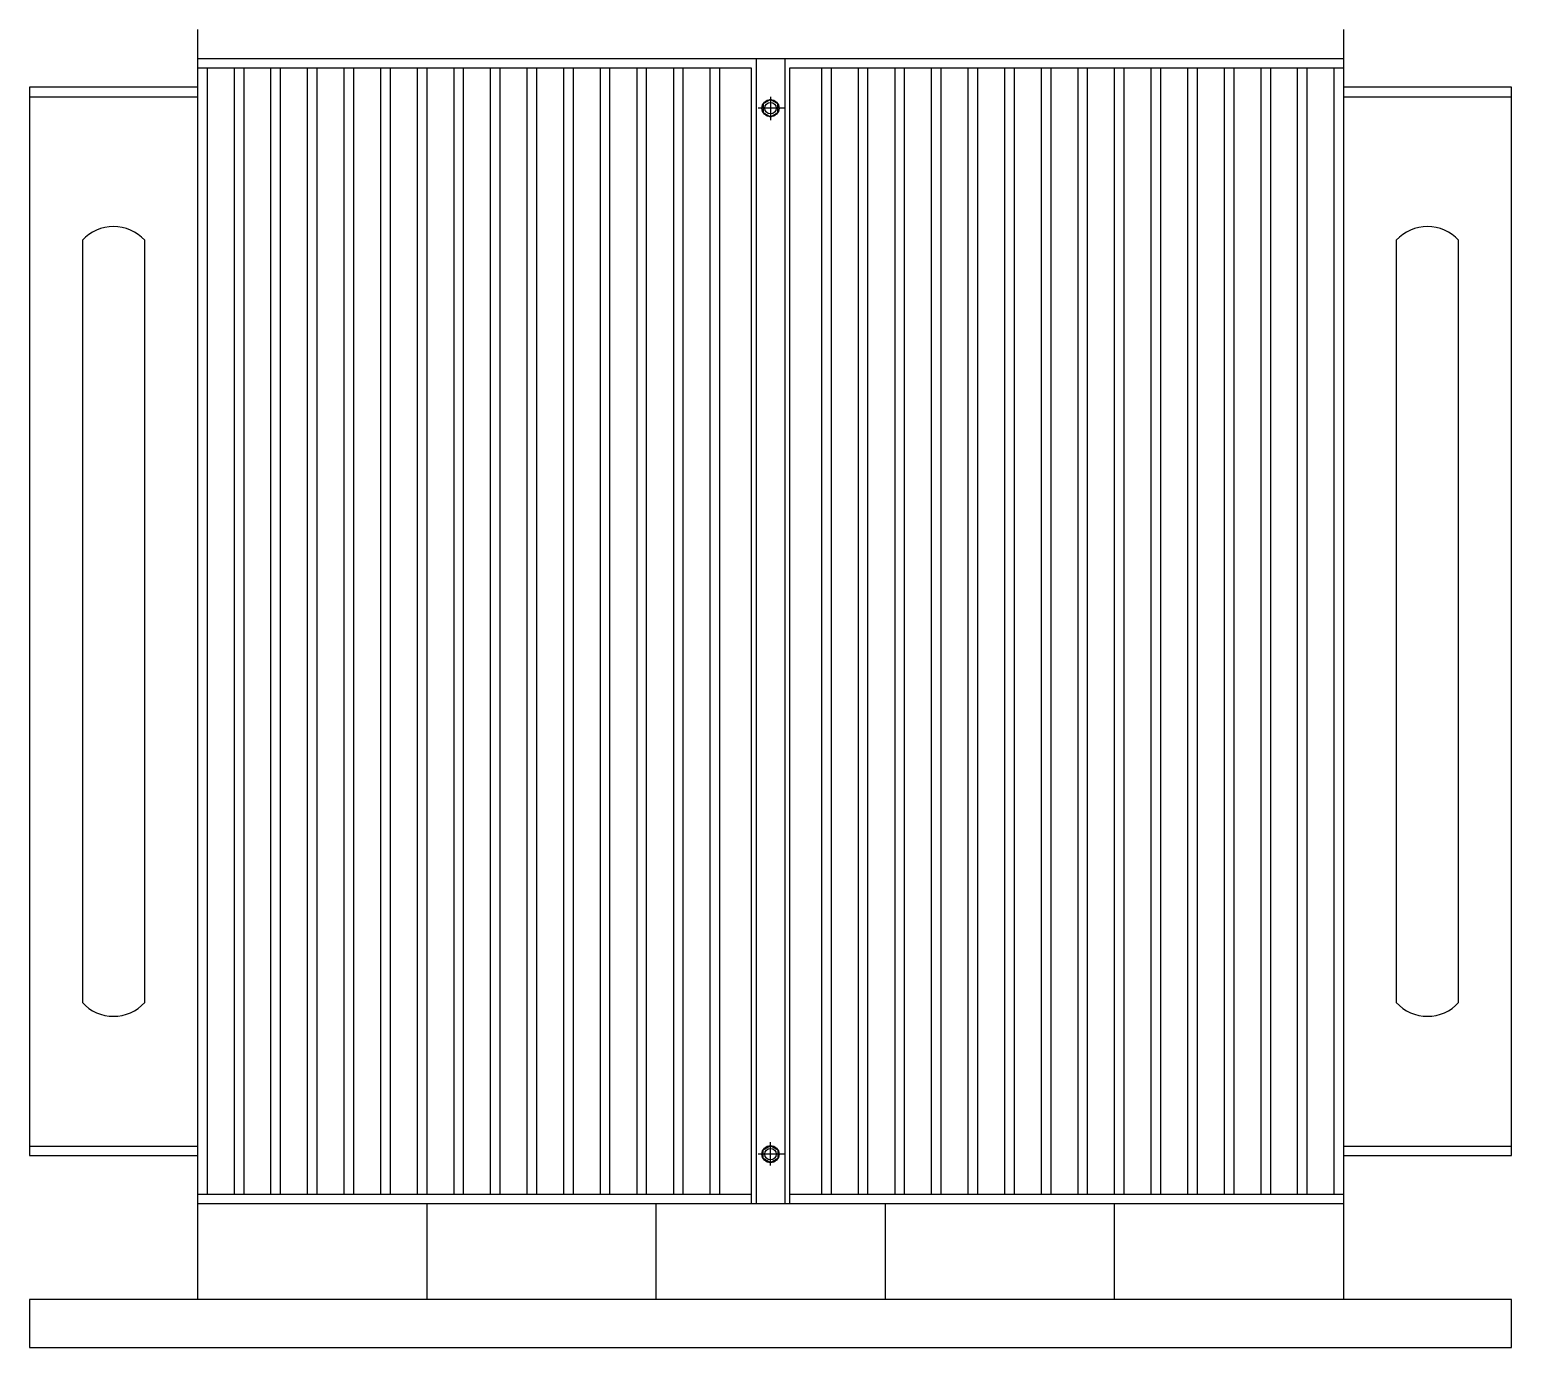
# Model space of a CAD drawing. Header units: millimetres. Extents: x 20927 to 53748, y 38421 to 54891.
# Drawn here: x 36889 to 38434, y 51488 to 52862 of the extents above; entities that cross this region are included whole.
import ezdxf

# ---------------------------------------------------------------- set-up
doc = ezdxf.new("R2010")
doc.units = ezdxf.units.MM
doc.linetypes.add('CENTERX2', pattern=[101.6, 63.5, -12.7, 12.7, -12.7])
doc.layers.add('Btrans.', color=2, linetype='Continuous')
doc.layers.add('HIGHT', color=8, linetype='Continuous')

msp = doc.modelspace()

# ---------------------------------------------------------------- linework, layer by layer
at = {"layer": 'Btrans.'}
for p, q in [((37063.5, 52861.9), (37063.5, 51537.5)), ((38258.5, 52861.9), (38258.5, 51537.5)), ((37063.5, 52831.9), (38258.5, 52831.9)), ((37646, 52831.9), (37646, 51637.5)), ((37676, 52831.9), (37676, 51637.5)), ((36888.5, 51697.5), (37063.5, 51697.5)), ((38258.5, 51697.5), (38433.5, 51697.5)), ((37063.5, 51647.2), (37641, 51647.2)), ((37063.5, 51637.5), (38258.5, 51637.5)), ((37302.5, 51637.5), (37302.5, 51537.5)), ((37541.5, 51637.5), (37541.5, 51537.5)), ((37681, 51647.2), (38258.5, 51647.2)), ((37780.5, 51637.5), (37780.5, 51537.5)), ((38019.5, 51637.5), (38019.5, 51537.5))]:
    msp.add_line(p, q, dxfattribs=at)
for points in [[(37681, 51637.5), (37681, 52821.9), (38258.5, 52821.9)], [(37063.5, 52801.9), (36888.5, 52801.9), (36888.5, 51687.5), (37063.5, 51687.5)], [(38258.5, 51687.5), (38433.5, 51687.5), (38433.5, 52801.9), (38258.5, 52801.9)], [(36888.5, 52791.9), (37063.5, 52791.9)], [(38258.5, 52791.9), (38433.5, 52791.9)]]:
    msp.add_lwpolyline(points, dxfattribs=at)
msp.add_lwpolyline([(36888.5, 51487.5), (38433.5, 51487.5), (38433.5, 51537.5), (36888.5, 51537.5)], close=True, dxfattribs=at)
at = {"layer": 'HIGHT'}
for p, q in [((37073.5, 52821.9), (37073.5, 51647.2)), ((37101.7, 52821.9), (37101.7, 51647.2)), ((37111.7, 52821.9), (37111.7, 51647.2)), ((37139.8, 52821.9), (37139.8, 51647.2)), ((37149.8, 52821.9), (37149.8, 51647.2)), ((37178, 52821.9), (37178, 51647.2)), ((37188, 52821.9), (37188, 51647.2)), ((37216.2, 52821.9), (37216.2, 51647.2)), ((37226.2, 52821.9), (37226.2, 51647.2)), ((37254.3, 52821.9), (37254.3, 51647.2)), ((37264.3, 52821.9), (37264.3, 51647.2)), ((37292.5, 52821.9), (37292.5, 51647.2)), ((37302.5, 52821.9), (37302.5, 51647.2)), ((37330.7, 52821.9), (37330.7, 51647.2)), ((37340.7, 52821.9), (37340.7, 51647.2)), ((37368.8, 52821.9), (37368.8, 51647.2)), ((37378.8, 52821.9), (37378.8, 51647.2)), ((37407, 52821.9), (37407, 51647.2)), ((37417, 52821.9), (37417, 51647.2)), ((37445.2, 52821.9), (37445.2, 51647.2)), ((37455.2, 52821.9), (37455.2, 51647.2)), ((37483.3, 52821.9), (37483.3, 51647.2)), ((37493.3, 52821.9), (37493.3, 51647.2)), ((37521.5, 52821.9), (37521.5, 51647.2)), ((37531.5, 52821.9), (37531.5, 51647.2)), ((37559.7, 52821.9), (37559.7, 51647.2)), ((37569.7, 52821.9), (37569.7, 51647.2)), ((37597.8, 52821.9), (37597.8, 51647.2)), ((37607.8, 52821.9), (37607.8, 51647.2)), ((37714.2, 52821.9), (37714.2, 51647.2)), ((37724.2, 52821.9), (37724.2, 51647.2)), ((37752.3, 52821.9), (37752.3, 51647.2)), ((37762.3, 52821.9), (37762.3, 51647.2)), ((37790.5, 52821.9), (37790.5, 51647.2)), ((37800.5, 52821.9), (37800.5, 51647.2)), ((37828.7, 52821.9), (37828.7, 51647.2)), ((37838.7, 52821.9), (37838.7, 51647.2)), ((37866.8, 52821.9), (37866.8, 51647.2)), ((37876.8, 52821.9), (37876.8, 51647.2)), ((37905, 52821.9), (37905, 51647.2)), ((37915, 52821.9), (37915, 51647.2)), ((37943.2, 52821.9), (37943.2, 51647.2)), ((37953.2, 52821.9), (37953.2, 51647.2)), ((37981.3, 52821.9), (37981.3, 51647.2)), ((37991.3, 52821.9), (37991.3, 51647.2)), ((38019.5, 52821.9), (38019.5, 51647.2)), ((38029.5, 52821.9), (38029.5, 51647.2)), ((38057.7, 52821.9), (38057.7, 51647.2)), ((38067.7, 52821.9), (38067.7, 51647.2)), ((38095.8, 52821.9), (38095.8, 51647.2)), ((38105.8, 52821.9), (38105.8, 51647.2)), ((38134, 52821.9), (38134, 51647.2)), ((38144, 52821.9), (38144, 51647.2)), ((38172.2, 52821.9), (38172.2, 51647.2)), ((38182.2, 52821.9), (38182.2, 51647.2)), ((38210.3, 52821.9), (38210.3, 51647.2)), ((38220.3, 52821.9), (38220.3, 51647.2)), ((38248.5, 52821.9), (38248.5, 51647.2))]:
    msp.add_line(p, q, dxfattribs=at)
at = {"layer": 'HIGHT', "linetype": 'CENTERX2'}
for p, q in [((37676.6, 52780), (37648, 52780)), ((37661, 52791.9), (37661, 52767.5)), ((37661, 51677.1), (37661, 51701.6)), ((37676.6, 51689), (37648, 51689))]:
    msp.add_line(p, q, dxfattribs=at)
at = {"layer": 'HIGHT'}
msp.add_lwpolyline([(37063.5, 52821.9), (37641, 52821.9), (37641, 51637.5)], dxfattribs=at)
for points in [[(37661, 52771.1), (37668.8, 52775.6), (37668.8, 52784.5), (37661, 52789), (37653.3, 52784.5), (37653.3, 52775.6)], [(37661, 51698), (37668.8, 51693.5), (37668.8, 51684.5), (37661, 51680.1), (37653.3, 51684.5), (37653.3, 51693.5)]]:
    msp.add_lwpolyline(points, close=True, dxfattribs=at)
for points in [[(36943.5, 52642.2), (36943.5, 51847.2, 0.442355), (37008.5, 51847.2), (37008.5, 52642.2, 0.442355)], [(38313.5, 52642.2), (38313.5, 51847.2, 0.442355), (38378.5, 51847.2), (38378.5, 52642.2, 0.442355)]]:
    msp.add_lwpolyline(points, format="xyb", close=True, dxfattribs=at)
for centre, radius in [((37661, 52780), 8.95), ((37661, 52780), 5.9), ((37661, 51689), 8.95), ((37661, 51689), 5.9)]:
    msp.add_circle(centre, radius, dxfattribs=at)

doc.saveas('drawing.dxf')
